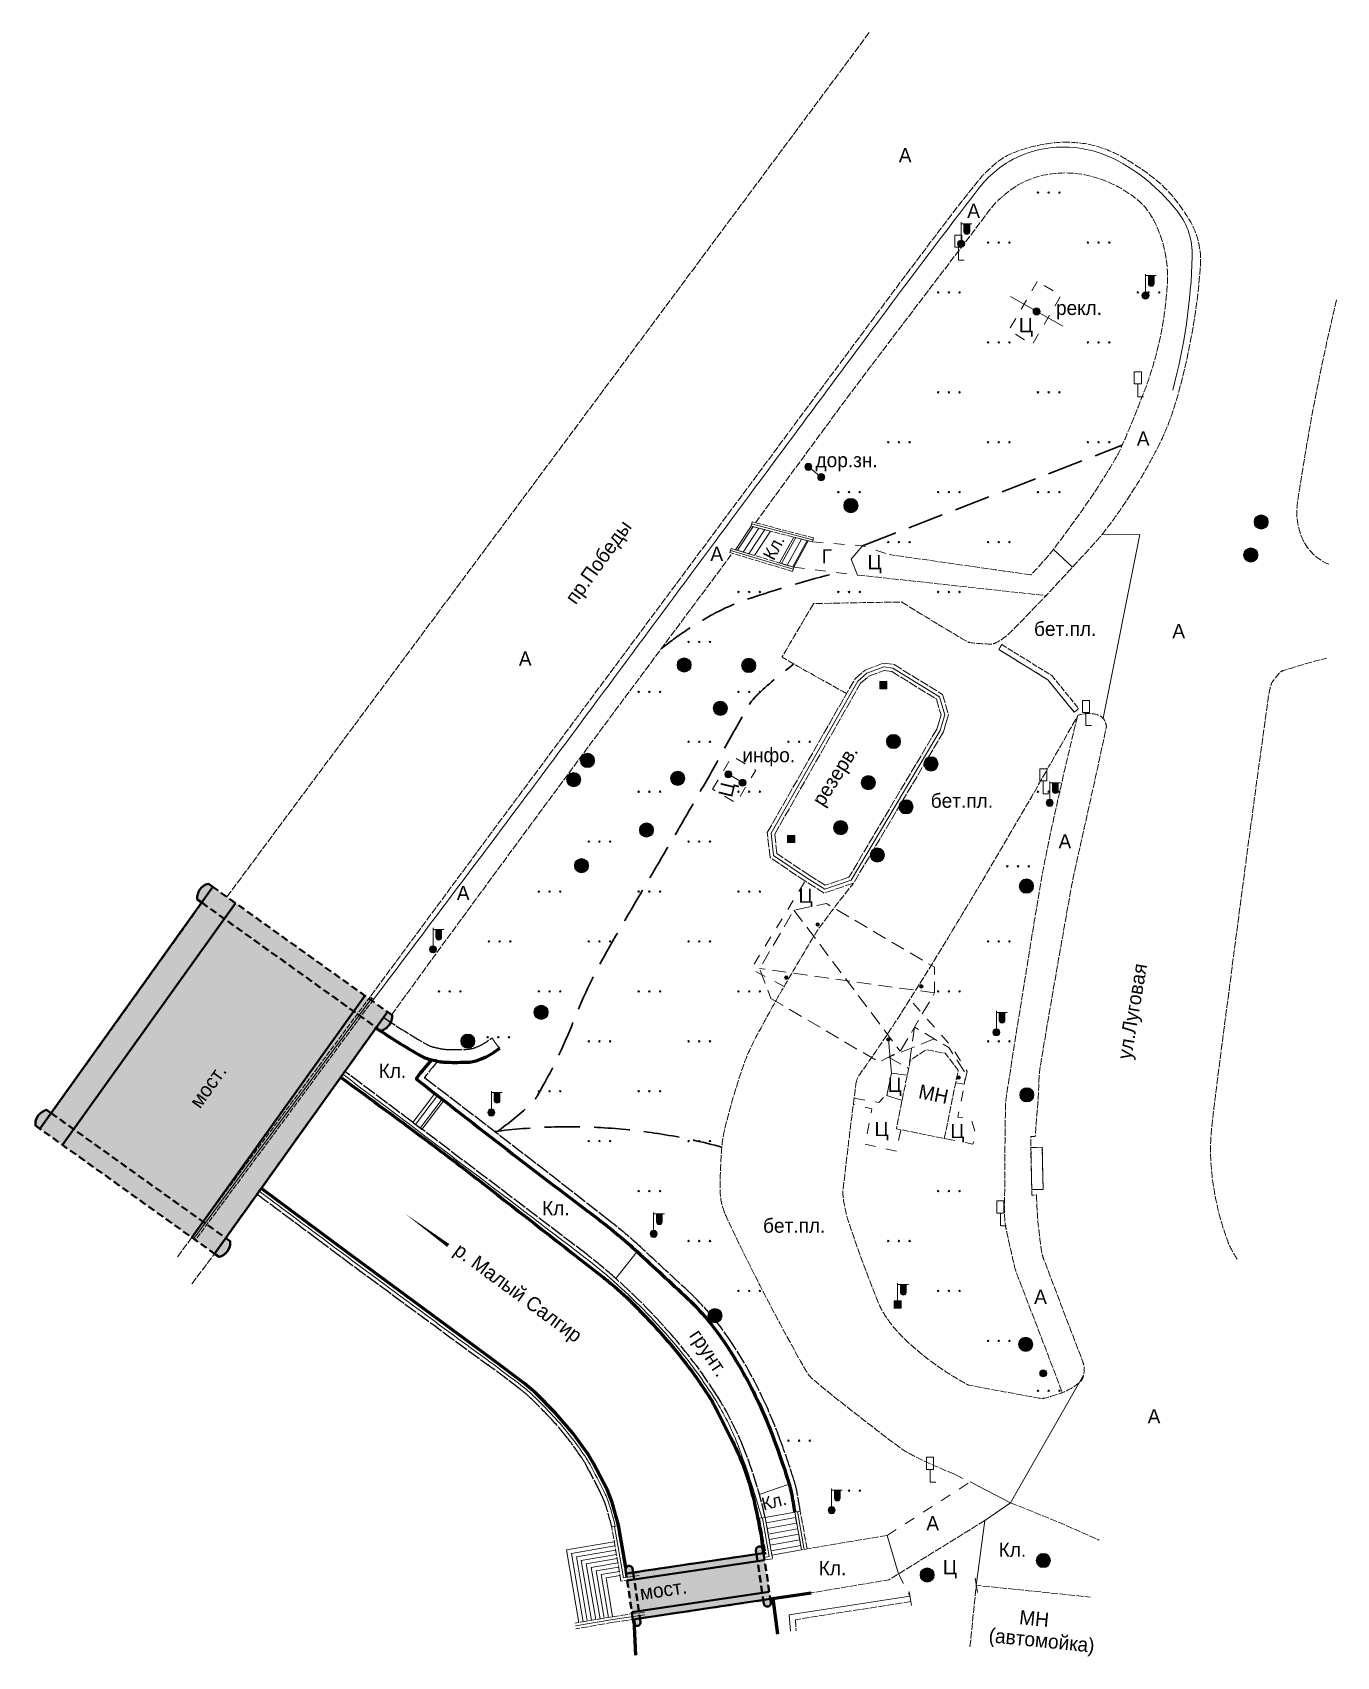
# Model space of a CAD drawing. Extents: x 5191657 to 5191749, y 4972799 to 4972913.
import ezdxf
from ezdxf.enums import TextEntityAlignment as Align

# ---------------------------------------------------------------- set-up
doc = ezdxf.new("R2010")
doc.units = 0
for name, pattern in [('500_128_1', [1, 1, 0]), ('500_14', [1, 1, 0]), ('500_189_3_1', [1, 1, 0]), ('500_189_3_2', [3, 1.5, -1.5]), ('500_195_2', [7, 5, -2]), ('500_24', [3, 1.5, -1.5]), ('500_278_5_1_1', [1, 1, 0]), ('500_280_2_1_1_1', [1, 1, 0]), ('500_314_1', [3, 2, -1]), ('500_472_1', [1, 1, 0]), ('500_49_1', [3, 2, -1])]:
    doc.linetypes.add(name, pattern=pattern)
for name, color, linetype in [('Возд_Линии', 7, 'Continuous'), ('Гидрол_Текст', 7, 'Continuous'), ('Дороги', 7, 'Continuous'), ('Здания_сооружения', 7, 'Continuous'), ('Канализация', 54, 'Continuous'), ('Колодцы', 7, 'Continuous'), ('Ограждение', 7, 'Continuous'), ('Ограждения', 7, 'Continuous'), ('Растительность', 7, 'Continuous'), ('Указатели', 7, 'Continuous')]:
    doc.layers.add(name, color=color, linetype=linetype)
doc.styles.add('BM431', font='Bm431.ttf', dxfattribs={"height": 1})
doc.styles.add('D431', font='D431.ttf')
doc.styles.add('D432', font='D432.ttf')
doc.styles.add('P131', font='P131.ttf')
doc.linetypes.add('500_128', pattern='A,0,[1,Topography.shx,S=1,R=90,X=0,Y=0],-0.5', length=0.5)
doc.linetypes.add('500_187', pattern='A,0,[3,Topography.shx,S=0.5,R=0,X=0,Y=0],-0.5', length=0.5)
doc.linetypes.add('500_278_5_1', pattern='A,0,[1,Topography.shx,S=0.8,R=90,X=0,Y=-0.4],-0.5,[1,Topography.shx,S=0.8,R=90,X=0,Y=-0.4],-7.5', length=8)
doc.linetypes.add('500_280_1', pattern='A,2,[6,Topography.shx,S=0.8,R=0,X=0,Y=0],2', length=4)
doc.linetypes.add('500_472', pattern='A,8,[1,Topography.shx,S=0.8,R=90,X=0,Y=0],0', length=8)
doc.linetypes.add('500_474_2_4', pattern='A,4,-0.5,[38,Topography.shx,S=1,R=0,X=0,Y=0],-0.5', length=5)
pattern_1 = [(0, (0, 0), (0, 0.8), [])]

msp = doc.modelspace()

# ---------------------------------------------------------------- texts
at = {"layer": 'Гидрол_Текст', "lineweight": 20, "style": 'D432'}
msp.add_text('р. Малый Салгир', height=1, rotation=323.7091, dxfattribs=at).set_placement((5191686.71, 4972827.14))
at = {"layer": 'Дороги', "color": 7, "lineweight": 20, "style": 'BM431'}
for s, p in [('А', (5191717.99, 4972903.62)), ('А', (5191722.79, 4972899.73)), ('Ц', (5191726.41, 4972891.7, 255.8)), ('А', (5191734.68, 4972883.76)), ('А', (5191704.78, 4972875.68)), ('Г', (5191712.59, 4972875.5)), ('Ц', (5191715.8, 4972875.1)), ('бет.пл.', (5191727.47, 4972870.42)), ('А', (5191737.17, 4972870.26)), ('А', (5191691.35, 4972868.33)), ('бет.пл.', (5191720.23, 4972858.37)), ('А', (5191729.19, 4972855.52)), ('А', (5191687, 4972851.9)), ('Ц', (5191710.96, 4972851.71, 254.78)), ('Кл.', (5191681.52, 4972839.43)), ('Ц', (5191717.21, 4972838.45, 254.86)), ('Ц', (5191716.29, 4972835.35, 254.73)), ('Ц', (5191721.6, 4972835.21, 509.59)), ('Кл.', (5191692.98, 4972829.8)), ('бет.пл.', (5191708.47, 4972828.58, 254.6)), ('А', (5191727.48, 4972823.59)), ('А', (5191735.44, 4972815.21)), ('А', (5191719.92, 4972807.71, 509.18)), ('Кл.', (5191724.99, 4972805.86, 254.73)), ('Кл.', (5191712.38, 4972804.57, 254.73)), ('Ц', (5191721.08, 4972804.64, 254.73))]:
    msp.add_text(s, height=1, dxfattribs=at).set_placement(p)
at = {"layer": 'Дороги', "color": 7, "lineweight": 20}
for s, height, rotation, style, p in [('пр.Победы', 1, 54.1064, 'P131', (5191695.33, 4972872.56)), ('Кл.', 0.9, 62.7256, 'BM431', (5191709.23, 4972875.65, -254.73)), ('резерв.', 1, 57.8023, 'BM431', (5191712.69, 4972858.4)), ('Ц', 1, 76.3567, 'BM431', (5191706.29, 4972859.05, 255.8)), ('ул.Луговая', 1, 80.4213, 'P131', (5191734.28, 4972840.68, 254.72)), ('грунт.', 1, 303.8161, 'BM431', (5191703.27, 4972821.38)), ('Кл.', 0.9, 14.6106, 'BM431', (5191708.51, 4972809.1, 253.05))]:
    msp.add_text(s, height=height, rotation=rotation, dxfattribs=dict(at, style=style)).set_placement(p)
at = {"layer": 'Здания_сооружения', "lineweight": 20, "style": 'P131'}
for s, rotation, p in [('МН', 348.4831, (5191719.31, 4972838.02, 255.11)), ('МН', 354.2692, (5191726.4, 4972801.14, 254.82)), ('(автомойка)', 354.2692, (5191724.26, 4972799.88, 254.82))]:
    msp.add_text(s, height=1, rotation=rotation, dxfattribs=at).set_placement(p)

# ---------------------------------------------------------------- blocks, each defined once
blk = doc.blocks.new('500_206_3_1')
at = {"color": 0, "linetype": 'Continuous', "lineweight": -2}
blk.add_lwpolyline([(0.8, 0), (0, 0), (0, 1.8), (0.5, 1.8), (0.5, 3.5), (-0.5, 3.5), (-0.5, 1.8), (0, 1.8)], dxfattribs=at)
at = {"color": 0, "linetype": 'Continuous', "lineweight": -2, "style": 'BM431'}
blk.add_attdef('Пояснительная_надпись', (2, 0), '', height=2, dxfattribs=at)
blk = doc.blocks.new('*U172')
at = {"linetype": 'Continuous', "lineweight": -2}
h = blk.add_hatch(color=0, dxfattribs=at)
h.dxf.hatch_style = 1
edge = h.paths.add_edge_path()
edge.add_arc((0, 0), 0.5, 0, 360)
h = blk.add_hatch(color=0, dxfattribs=at)
h.dxf.hatch_style = 1
edge = h.paths.add_edge_path()
edge.add_arc((2.31, 0), 0.5, 0, 360)
at = {"color": 0, "linetype": 'Continuous', "lineweight": -2}
blk.add_lwpolyline([(0, 0), (2.31, 0)], dxfattribs=at)
for centre in [(0, 0), (2.31, 0)]:
    blk.add_circle(centre, 0.5, dxfattribs=at)
at = {"color": 0, "linetype": 'Continuous', "lineweight": -2, "style": 'BM431'}
blk.add_attdef('Пояснительная_надпись', (0, -2.5), '', height=2, dxfattribs=at)
blk = doc.blocks.new('500_117_1')
at = {"true_color": 0xffffff}
h = blk.add_hatch(color=7, dxfattribs=at)
h.dxf.hatch_style = 1
edge = h.paths.add_edge_path()
edge.add_arc((0, 0), 1, 0, 360)
at = {"color": 0, "linetype": 'Continuous', "lineweight": -2}
blk.add_lwpolyline([(-0.71, 0.71), (0.71, -0.71)], dxfattribs=at)
blk.add_circle((0, 0), 1, dxfattribs=at)
for tag, p, style in [('Пояснительная_надпись', (1, -1), 'BM431'), ('Порядковый_номер', (0, -3.5), 'D431')]:
    blk.add_attdef(tag, p, '', height=2, dxfattribs=dict(at, style=style))
at = {"color": 7, "linetype": 'Continuous', "lineweight": -2, "style": 'D431'}
for tag, p in [('Отметка_кольца_люка', (0, -6)), ('Отметка_земли', (0, -8.5))]:
    blk.add_attdef(tag, p, '', height=2, dxfattribs=at)
at = {"linetype": 'Continuous', "lineweight": -2, "style": 'D431'}
for tag, p in [('Отметка_верха_прокладки', (0, -11)), ('Отметка_низа_прокладки', (0, -13.5)), ('Отметка_дна', (0, -16))]:
    blk.add_attdef(tag, p, '', height=2, dxfattribs=at)
blk = doc.blocks.new('*U177')
at = {"linetype": 'Continuous', "lineweight": -2}
h = blk.add_hatch(color=0, dxfattribs=at)
h.dxf.hatch_style = 1
edge = h.paths.add_edge_path()
edge.add_arc((0, 0), 0.5, 0, 360)
at = {"color": 0, "linetype": 'Continuous', "lineweight": -2}
blk.add_circle((0, 0), 0.5, dxfattribs=at)
blk = doc.blocks.new('500_473')
at = {"color": 0, "linetype": 'Continuous', "lineweight": -2}
blk.add_lwpolyline([(0, 1), (0, -1)], dxfattribs=at)
blk = doc.blocks.new('*U183')
at = {"linetype": 'Continuous', "lineweight": -2, "true_color": 0xffffff}
h = blk.add_hatch(color=7, dxfattribs=at)
h.dxf.hatch_style = 1
edge = h.paths.add_edge_path()
edge.add_line((0, 3.75), (0, -3.75))
edge.add_arc((0.5, -3.75), 0.5, 180, 360)
edge.add_line((1, -3.75), (1, -3.25))
edge.add_line((1, -3.25), (18.48, -3.25))
edge.add_line((18.48, -3.25), (18.48, -3.75))
edge.add_arc((18.98, -3.75), 0.5, 180, 360)
edge.add_line((19.48, -3.75), (19.48, 3.75))
edge.add_arc((18.98, 3.75), 0.5, 0, 180)
edge.add_line((18.48, 3.75), (18.48, 3.25))
edge.add_line((18.48, 3.25), (1, 3.25))
edge.add_line((1, 3.25), (1, 3.75))
edge.add_arc((0.5, 3.75), 0.5, 0, 180)
at = {"color": 0, "linetype": 'Continuous', "lineweight": -2}
for points in [[(0, 3.25), (0, 3.75, -1), (1, 3.75), (1, 3.25)], [(19.48, 3.25), (19.48, 3.75, 1), (18.48, 3.75), (18.48, 3.25)], [(0, -3.25), (0, -3.75, 1), (1, -3.75), (1, -3.25)], [(19.48, -3.25), (19.48, -3.75, -1), (18.48, -3.75), (18.48, -3.25)]]:
    blk.add_lwpolyline(points, format="xyb", dxfattribs=at)
at = {"color": 0, "linetype": '500_314_1', "lineweight": -2, "ltscale": 0.5}
blk.add_lwpolyline([(0, 3.75), (0, -3.75, 1), (1, -3.75), (1, -3.25), (18.48, -3.25), (18.48, -3.75, 1), (19.48, -3.75), (19.48, 3.75, 1), (18.48, 3.75), (18.48, 3.25), (1, 3.25), (1, 3.75, 1), (0, 3.75)], format="xyb", dxfattribs=at)
at = {"color": 0, "linetype": 'Continuous', "lineweight": -2}
for points in [[(0, 3.25), (19.48, 3.25)], [(0, 2.25), (19.48, 2.25)], [(0, -2.25), (19.48, -2.25)], [(0, -3.25), (19.48, -3.25)]]:
    blk.add_lwpolyline(points, dxfattribs=at)
at = {"color": 0, "linetype": '500_314_1', "lineweight": -2, "ltscale": 0.5}
for points in [[(1, 3.25), (1, -3.25)], [(18.48, 3.25), (18.48, -3.25)]]:
    blk.add_lwpolyline(points, dxfattribs=at)
at = {"color": 0, "linetype": 'Continuous', "lineweight": 20, "style": 'BM431'}
blk.add_attdef('Материал_постройки', (1.5, -0.75), '', height=2, dxfattribs=at)
blk = doc.blocks.new('*U184')
at = {"linetype": 'Continuous', "lineweight": -2, "true_color": 0xffffff}
h = blk.add_hatch(color=7, dxfattribs=at)
h.dxf.hatch_style = 1
edge = h.paths.add_edge_path()
edge.add_line((0, 15.83), (0, -15.83))
edge.add_arc((1.35, -14.25), 2.08, 229.4085, 310.5915)
edge.add_line((2.7, -15.83), (2.7, -15.05))
edge.add_line((2.7, -15.05), (38.99, -15.05))
edge.add_line((38.99, -15.05), (38.99, -15.83))
edge.add_arc((40.34, -14.25), 2.08, 229.4085, 310.5915)
edge.add_line((41.69, -15.83), (41.69, 15.83))
edge.add_arc((40.34, 14.25), 2.08, 49.4085, 130.5915)
edge.add_line((38.99, 15.83), (38.99, 15.05))
edge.add_line((38.99, 15.05), (2.7, 15.05))
edge.add_line((2.7, 15.05), (2.7, 15.83))
edge.add_arc((1.35, 14.25), 2.08, 49.4085, 130.5915)
at = {"color": 0, "linetype": 'Continuous', "lineweight": -2}
for points in [[(0, 15.05), (0, 15.83, -0.369827), (2.7, 15.83), (2.7, 15.05)], [(41.69, 15.05), (41.69, 15.83, 0.369827), (38.99, 15.83), (38.99, 15.05)], [(0, -15.05), (0, -15.83, 0.369827), (2.7, -15.83), (2.7, -15.05)], [(41.69, -15.05), (41.69, -15.83, -0.369827), (38.99, -15.83), (38.99, -15.05)]]:
    blk.add_lwpolyline(points, format="xyb", dxfattribs=at)
at = {"color": 0, "linetype": '500_314_1', "lineweight": -2, "ltscale": 0.5}
blk.add_lwpolyline([(0, 15.83), (0, -15.83, 0.369827), (2.7, -15.83), (2.7, -15.05), (38.99, -15.05), (38.99, -15.83, 0.369827), (41.69, -15.83), (41.69, 15.83, 0.369827), (38.99, 15.83), (38.99, 15.05), (2.7, 15.05), (2.7, 15.83, 0.369827), (0, 15.83)], format="xyb", dxfattribs=at)
at = {"color": 0, "linetype": 'Continuous', "lineweight": -2}
for points in [[(0, 15.05), (41.69, 15.05)], [(0, 11.16), (41.69, 11.16)], [(0, -11.16), (41.69, -11.16)], [(0, -15.05), (41.69, -15.05)]]:
    blk.add_lwpolyline(points, dxfattribs=at)
at = {"color": 0, "linetype": '500_314_1', "lineweight": -2, "ltscale": 0.5}
for points in [[(2.7, 15.05), (2.7, -15.05)], [(38.99, 15.05), (38.99, -15.05)]]:
    blk.add_lwpolyline(points, dxfattribs=at)
at = {"color": 0, "linetype": 'Continuous', "lineweight": 20, "style": 'BM431'}
blk.add_attdef('Материал_постройки', (1.5, -0.75), '', height=2, dxfattribs=at)
blk = doc.blocks.new('*U186')
at = {"linetype": 'Continuous', "lineweight": -2}
h = blk.add_hatch(dxfattribs=at)
h.set_pattern_fill('500_203', color=0, scale=0.8, pattern_type=2)
h.set_pattern_definition(pattern_1)
h.paths.add_polyline_path([(0, 0), (4.21, 0), (4.21, 5.37), (0, 5.37)])
at = {"color": 0, "linetype": 'Continuous', "lineweight": -2}
blk.add_lwpolyline([(0, 0), (4.21, 0), (4.21, 5.37), (0, 5.37)], close=True, dxfattribs=at)
blk = doc.blocks.new('*U188')
at = {"linetype": 'Continuous', "lineweight": -2}
h = blk.add_hatch(dxfattribs=at)
h.set_pattern_fill('500_203', color=0, scale=0.8, pattern_type=2)
h.set_pattern_definition(pattern_1)
h.paths.add_polyline_path([(0, 0), (5.11, 0), (5.11, 1.6), (0, 1.6)])
at = {"color": 0, "linetype": 'Continuous', "lineweight": -2}
blk.add_lwpolyline([(0, 0), (5.11, 0), (5.11, 1.6), (0, 1.6)], close=True, dxfattribs=at)
blk = doc.blocks.new('*U190')
at = {"linetype": 'Continuous', "lineweight": -2}
h = blk.add_hatch(dxfattribs=at)
h.set_pattern_fill('500_203', color=0, scale=0.8, pattern_type=2)
h.set_pattern_definition(pattern_1)
h.paths.add_polyline_path([(0, 0), (3.96, 0.01), (3.17, 2.66), (-0.91, 2.66)])
at = {"color": 0, "linetype": 'Continuous', "lineweight": -2}
blk.add_lwpolyline([(0, 0), (3.96, 0.01), (3.17, 2.66), (-0.91, 2.66)], close=True, dxfattribs=at)
blk = doc.blocks.new('*U189')
at = {"linetype": 'Continuous', "lineweight": -2}
h = blk.add_hatch(dxfattribs=at)
h.set_pattern_fill('500_203', color=0, scale=0.8, pattern_type=2)
h.set_pattern_definition(pattern_1)
h.paths.add_polyline_path([(0, 0), (4.13, 0), (3.71, 2.04), (-0.51, 2.05)])
at = {"color": 0, "linetype": 'Continuous', "lineweight": -2}
blk.add_lwpolyline([(0, 0), (4.13, 0), (3.71, 2.04), (-0.51, 2.05)], close=True, dxfattribs=at)
blk = doc.blocks.new('*U192')
at = {"linetype": 'Continuous', "lineweight": -2, "true_color": 0xffffff}
h = blk.add_hatch(color=7, dxfattribs=at)
h.dxf.hatch_style = 1
edge = h.paths.add_edge_path(flags=16)
edge.add_arc((0, 0), 0.1, 0, 360)
h.paths.add_polyline_path([(-0.5, -0.5), (0.5, -0.5), (0.5, 0.5), (-0.5, 0.5)])
at = {"linetype": 'Continuous', "lineweight": -2}
h = blk.add_hatch(color=0, dxfattribs=at)
edge = h.paths.add_edge_path()
edge.add_arc((0, 0), 0.1, 0, 360)
at = {"color": 0, "linetype": 'Continuous', "lineweight": -2}
blk.add_lwpolyline([(-0.5, 4, 0, 0, 0), (-0.8, 2.3, 0, 0, 0), (0.2, 3, 0, 0, 0), (0.05, 1.1, 0.5, 0, 0), (0, 0.5, 0, 0, 0)], format="xyseb", dxfattribs=at)
blk.add_lwpolyline([(-0.5, -0.5), (0.5, -0.5), (0.5, 0.5), (-0.5, 0.5)], close=True, dxfattribs=at)
blk.add_circle((0, 0), 0.1, dxfattribs=at)
for tag, p, style in [('Номер', (1, -0.5), 'D431'), ('Тип', (1, -3), 'D431'), ('Высота', (1, -5.5), 'D431'), ('Пояснительная_надпись', (1, -8), 'BM431')]:
    blk.add_attdef(tag, p, '', height=2, dxfattribs=dict(at, style=style))
blk = doc.blocks.new('*U194')
at = {"linetype": 'Continuous', "lineweight": -2, "true_color": 0xffffff}
h = blk.add_hatch(color=7, dxfattribs=at)
h.dxf.hatch_style = 1
h.paths.add_polyline_path([(1.2, 2.8), (0.4, 2.8), (0.4, 1.7, 1), (1.2, 1.7)])
at = {"linetype": 'Continuous', "lineweight": -2}
h = blk.add_hatch(color=0, dxfattribs=at)
h.dxf.hatch_style = 1
edge = h.paths.add_edge_path()
edge.add_arc((0, 0), 0.5, 0, 360)
at = {"color": 0, "linetype": 'Continuous', "lineweight": -2, "flags": 128}
for points in [[(0, 0.5), (0, 3)], [(0, 2.8), (1.5, 2.8)]]:
    blk.add_lwpolyline(points, dxfattribs=at)
at = {"color": 0, "linetype": 'Continuous', "lineweight": -2}
blk.add_lwpolyline([(0.4, 2.8), (0.4, 1.7, 1), (1.2, 1.7), (1.2, 2.8)], format="xyb", dxfattribs=at)
blk.add_circle((0, 0), 0.5, dxfattribs=at)
for tag, p, style in [('Номер', (1, -0.5), 'D431'), ('Тип', (1, -3), 'D431'), ('Высота', (1, -5.5), 'D431'), ('Пояснительная_надпись', (1, -8), 'BM431')]:
    blk.add_attdef(tag, p, '', height=2, dxfattribs=dict(at, style=style))
blk = doc.blocks.new('*U199')
at = {"linetype": 'Continuous', "lineweight": -2, "true_color": 0xffffff}
h = blk.add_hatch(color=7, dxfattribs=at)
h.dxf.hatch_style = 1
h.paths.add_polyline_path([(1.2, 2.8), (0.4, 2.8), (0.4, 1.7, 1), (1.2, 1.7)])
h = blk.add_hatch(color=7, dxfattribs=at)
h.dxf.hatch_style = 1
h.paths.add_polyline_path([(-0.5, -0.5), (0.5, -0.5), (0.5, 0.5), (-0.5, 0.5)])
h.paths.add_polyline_path([(0.1, 0, -1), (-0.1, 0, -1)], flags=16)
at = {"linetype": 'Continuous', "lineweight": -2}
h = blk.add_hatch(color=0, dxfattribs=at)
edge = h.paths.add_edge_path()
edge.add_arc((0, 0), 0.1, 0, 360)
at = {"color": 0, "linetype": 'Continuous', "lineweight": -2, "flags": 128}
for points in [[(0, 0.5), (0, 3)], [(0, 2.8), (1.5, 2.8)]]:
    blk.add_lwpolyline(points, dxfattribs=at)
at = {"color": 0, "linetype": 'Continuous', "lineweight": -2}
blk.add_lwpolyline([(0.4, 2.8), (0.4, 1.7, 1), (1.2, 1.7), (1.2, 2.8)], format="xyb", dxfattribs=at)
blk.add_lwpolyline([(-0.5, -0.5), (0.5, -0.5), (0.5, 0.5), (-0.5, 0.5)], close=True, dxfattribs=at)
blk.add_circle((0, 0), 0.1, dxfattribs=at)
for tag, p, style in [('Номер', (1, -0.5), 'D431'), ('Тип', (1, -3), 'D431'), ('Высота', (1, -5.5), 'D431'), ('Пояснительная_надпись', (1, -8), 'BM431')]:
    blk.add_attdef(tag, p, '', height=2, dxfattribs=dict(at, style=style))
blk = doc.blocks.new('*U200')
at = {"linetype": 'Continuous', "lineweight": -2, "true_color": 0xffffff}
h = blk.add_hatch(color=7, dxfattribs=at)
h.dxf.hatch_style = 1
h.paths.add_polyline_path([(0.4, 1.7, 1), (1.2, 1.7), (1.2, 2.8), (0.4, 2.8)])
h = blk.add_hatch(color=7, dxfattribs=at)
h.dxf.hatch_style = 1
h.paths.add_polyline_path([(0.5, 0, 1), (-0.5, 0, 1)])
h.paths.add_polyline_path([(0.1, 0, -1), (-0.1, 0, -1)], flags=16)
at = {"linetype": 'Continuous', "lineweight": -2}
h = blk.add_hatch(color=0, dxfattribs=at)
edge = h.paths.add_edge_path()
edge.add_arc((0, 0), 0.1, 0, 360)
at = {"color": 0, "linetype": 'Continuous', "lineweight": -2, "flags": 128}
for points in [[(0, 0.5), (0, 3)], [(0, 2.8), (1.5, 2.8)]]:
    blk.add_lwpolyline(points, dxfattribs=at)
at = {"color": 0, "linetype": 'Continuous', "lineweight": -2}
blk.add_lwpolyline([(0.4, 2.8), (0.4, 1.7, 1), (1.2, 1.7), (1.2, 2.8)], format="xyb", dxfattribs=at)
for radius in [0.5, 0.1]:
    blk.add_circle((0, 0), radius, dxfattribs=at)
for tag, p, style in [('Номер', (1, -0.5), 'D431'), ('Тип', (1, -3), 'D431'), ('Высота', (1, -5.5), 'D431'), ('Пояснительная_надпись', (1, -8), 'BM431')]:
    blk.add_attdef(tag, p, '', height=2, dxfattribs=dict(at, style=style))
blk = doc.blocks.new('500_108_1')
at = {"linetype": 'Continuous', "lineweight": -2, "true_color": 0xffffff}
h = blk.add_hatch(color=7, dxfattribs=at)
h.dxf.hatch_style = 1
edge = h.paths.add_edge_path()
edge.add_arc((0, 0), 0.5, 0, 360)
at = {"linetype": 'Continuous', "lineweight": -2}
h = blk.add_hatch(color=0, dxfattribs=at)
edge = h.paths.add_edge_path()
edge.add_arc((0, 0), 0.1, 0, 360)
at = {"color": 0, "linetype": 'Continuous', "lineweight": -2}
for radius in [0.5, 0.1]:
    blk.add_circle((0, 0), radius, dxfattribs=at)
for tag, p, style in [('Номер', (1, -0.5), 'D431'), ('Тип', (1, -3), 'D431'), ('Высота', (1, -5.5), 'D431'), ('Пояснительная_надпись', (1, -8), 'BM431')]:
    blk.add_attdef(tag, p, '', height=2, dxfattribs=dict(at, style=style))
blk = doc.blocks.new('500_406')
at = {"linetype": 'Continuous', "lineweight": -2}
h = blk.add_hatch(color=0, dxfattribs=at)
h.dxf.hatch_style = 1
h.paths.add_polyline_path([(-1.4, 0, 1), (-1.6, 0, 1)])
h = blk.add_hatch(color=0, dxfattribs=at)
h.dxf.hatch_style = 1
h.paths.add_polyline_path([(0.1, 0, 1), (-0.1, 0, 1)])
h = blk.add_hatch(color=0, dxfattribs=at)
h.dxf.hatch_style = 1
h.paths.add_polyline_path([(1.6, 0, 1), (1.4, 0, 1)])
at = {"color": 0, "linetype": 'Continuous', "lineweight": -2}
for centre in [(-1.5, 0), (0, 0), (1.5, 0)]:
    blk.add_circle(centre, 0.1, dxfattribs=at)
blk = doc.blocks.new('*U206')
at = {"color": 0, "linetype": 'Continuous', "lineweight": -2}
for points in [[(0, 0, 0.5, 0.3, 0), (3, 0, 0, 0, 0)], [(3.02, 0, 0.3, 0.1, 0), (6.02, 0, 1, 0, 0), (7.52, 0, 0, 0, 0)]]:
    blk.add_lwpolyline(points, format="xyseb", dxfattribs=at)
blk.add_lwpolyline([(0, -0.25), (0, 0.25)], dxfattribs=at)
at = {"color": 0, "linetype": 'Continuous', "lineweight": -2, "style": 'D431'}
blk.add_attdef('Скорость_течения', text='', height=1.75, rotation=180, dxfattribs=at).set_placement((3.01, 0), align=Align.MIDDLE)
blk = doc.blocks.new('*U207')
at = {"linetype": 'Continuous', "lineweight": -2}
h = blk.add_hatch(color=0, dxfattribs=at)
h.dxf.hatch_style = 1
edge = h.paths.add_edge_path()
edge.add_arc((0, 0), 0.5, 0, 360)
h = blk.add_hatch(color=0, dxfattribs=at)
h.dxf.hatch_style = 1
edge = h.paths.add_edge_path()
edge.add_arc((0, 0), 0.5, 0, 360)
at = {"color": 0, "linetype": 'Continuous', "lineweight": -2}
blk.add_lwpolyline([(0, 0), (0, 0)], dxfattribs=at)
blk.add_circle((0, 0), 0.5, dxfattribs=at)
blk.add_circle((0, 0), 0.5, dxfattribs=at)
at = {"color": 0, "linetype": 'Continuous', "lineweight": -2, "style": 'BM431'}
blk.add_attdef('Пояснительная_надпись', (0, -2.5), '', height=2, dxfattribs=at)

# ---------------------------------------------------------------- linework, layer by layer
at = {"layer": 'Дороги', "color": 7, "linetype": '500_189_3_1', "lineweight": 20, "ltscale": 0.5, "flags": 128}
for points in [[(5191670.88, 4972852.13), (5191715.92, 4972912.73)], [(5191668.42, 4972824.99), (5191670.01, 4972827.11)]]:
    msp.add_lwpolyline(points, dxfattribs=at)
for points in [[(5191714.32, 4972866.38, -0.003122), (5191709.82, 4972868.92, -0.417578), (5191709.81, 4972868.96, -0.002768), (5191712.01, 4972872.67, -0.258152), (5191712.05, 4972872.69, -0.000697), (5191718.16, 4972872.8, -0.142833), (5191718.19, 4972872.79, 0.004443), (5191722.73, 4972870.05, 0.096249), (5191722.97, 4972869.96, 0.035461), (5191724.43, 4972869.85, 0.132104), (5191724.82, 4972869.95, 0.026167), (5191725.42, 4972870.33, 0.040597), (5191725.77, 4972870.63, 0.001241), (5191726.42, 4972871.28, 0.003709), (5191726.64, 4972871.5, 0.000574), (5191727.71, 4972872.62, 0.001245), (5191728.21, 4972873.13, 0.002258), (5191729.02, 4972874, 0.001147), (5191730.62, 4972875.73, 0.003816), (5191731.76, 4972876.98, 0.009366), (5191732.21, 4972877.5, 0.007991), (5191732.28, 4972877.58, 0.001777), (5191732.59, 4972877.98, 0.014733), (5191733.6, 4972879.38, 0.010533), (5191734.92, 4972881.41, 0.010678), (5191735.25, 4972881.98, 0.004458), (5191736.02, 4972883.38, 0.026388), (5191736.78, 4972885.01, 0.025444), (5191737.4, 4972886.77, 0.052956), (5191739.14, 4972896.32, 0.155152), (5191738.35, 4972899.61, 0.046397), (5191737.01, 4972901.44, 0.053273), (5191735.55, 4972902.76, 0.023177), (5191733.93, 4972903.84, 0.033994), (5191732.74, 4972904.44, 0.070472), (5191730.76, 4972904.97, 0.064422), (5191728.52, 4972904.95, 0.059397), (5191726.07, 4972904.31, 0.090111), (5191724.64, 4972903.43, 0.007827), (5191723.98, 4972902.81, 0.028101), (5191723.81, 4972902.63, 0.010431), (5191721.95, 4972900.3, 0.003221), (5191716.14, 4972892.59, 0.000002), (5191710.68, 4972885.24, 0.000024), (5191710.26, 4972884.67, 0.000004), (5191696.27, 4972865.84, 0.000053), (5191695.23, 4972864.44), (5191690.97, 4972858.71, 0.00029), (5191686.82, 4972853.1, 0.000204), (5191680.92, 4972845.12)], [(5191707.94, 4972878.35, -0.002182), (5191713.76, 4972886.29, -0.003273), (5191717.7, 4972891.53, -0.000454), (5191724.48, 4972900.42, -0.011656), (5191724.75, 4972900.76, -0.037628), (5191724.84, 4972900.86, -0.005446), (5191725.52, 4972901.44, -0.138158), (5191728.51, 4972902.79, -0.123405), (5191732.14, 4972902.45, -0.07888), (5191734.55, 4972901.14, -0.108633), (5191735.84, 4972899.61, -0.135681), (5191736.82, 4972895.09, -0.079009), (5191735.15, 4972887.43, -0.007306), (5191733.66, 4972883.79, -0.03125), (5191733.25, 4972882.97, -0.017997), (5191731.48, 4972880.15, -0.013279), (5191728.83, 4972876.49, -0.016931), (5191728.46, 4972876.03, -0.005759), (5191727.29, 4972874.73, -0.246697), (5191727.23, 4972874.71, -0.001472), (5191717.31, 4972876.13)], [(5191748.14, 4972875.45, -0.178659), (5191746.4, 4972877.02, -0.155078), (5191745.93, 4972879.65, -0.007207), (5191746.16, 4972881.16, -0.002855), (5191746.79, 4972884.94, -0.008212), (5191747.6, 4972889.12, -0.007009), (5191748.68, 4972893.98)], [(5191682.42, 4972843.86, -0.000922), (5191689.37, 4972853.36, -0.000922), (5191696.36, 4972862.84, -0.000653), (5191701.34, 4972869.53, -0.000653), (5191706.32, 4972876.21)], [(5191741.71, 4972826.72, -0.012164), (5191741.22, 4972827.59, -0.034171), (5191741.08, 4972827.91, -0.055145), (5191739.99, 4972832.29, -0.062647), (5191739.96, 4972836.26, -0.002456), (5191740.22, 4972838.42, -0.000603), (5191741.36, 4972847.2, -0.002042), (5191743.88, 4972865.99, -0.035659), (5191744.11, 4972867.06, -0.089385), (5191744.17, 4972867.18, -0.016008), (5191744.64, 4972867.78, -0.140064), (5191744.95, 4972867.99, -0.016075), (5191748.01, 4972868.87)], [(5191730.52, 4972864.8, 0.006707), (5191728.64, 4972856.64, 0.012269), (5191727.78, 4972852.14, 0.002213), (5191725.54, 4972838.19, 0.035035), (5191725.47, 4972837.3, 0.004066), (5191725.41, 4972829.75, 0.042247), (5191725.48, 4972829.02, 0.012919), (5191725.56, 4972828.62, 0.002147), (5191726.1, 4972826.24, 0.035515), (5191726.33, 4972825.52, -0.003056), (5191729.45, 4972817.37)], [(5191721.86, 4972811.67, -0.019589), (5191719.05, 4972812.93, -0.045385), (5191717.92, 4972813.63, -0.01149), (5191712.07, 4972818.21, -0.091961), (5191711.47, 4972818.92, -0.019268), (5191705.91, 4972829.66, -0.11222), (5191705.46, 4972831.71, -0.018369), (5191705.58, 4972834.58, -0.039506), (5191705.8, 4972835.9, -0.022417), (5191707.02, 4972840.09, -0.040933), (5191707.97, 4972842.28, -0.003485), (5191709.14, 4972844.43, -0.00524), (5191709.95, 4972845.84, -0.00343), (5191712.02, 4972849.35, -0.018992), (5191712.42, 4972849.97, -0.00553), (5191712.51, 4972850.08, -0.000494), (5191713.43, 4972851.33, -0.006698), (5191713.95, 4972852, -0.004102), (5191714.82, 4972853.09)]]:
    msp.add_lwpolyline(points, format="xyb", dxfattribs=at)
at = {"layer": 'Дороги', "color": 7, "linetype": '500_24', "lineweight": 20, "ltscale": 0.5, "flags": 128}
for points, elevation in [([(5191727.7, 4972895.26), (5191725.7, 4972891.84), (5191727.36, 4972890.86), (5191729.37, 4972894.29)], 255.16), ([(5191704.93, 4972859.68), (5191706.31, 4972861.99), (5191707.96, 4972861.01), (5191706.58, 4972858.7)], 254.83)]:
    msp.add_lwpolyline(points, close=True, dxfattribs=dict(at, elevation=elevation))
at = {"layer": 'Дороги', "color": 7, "linetype": '500_195_2', "lineweight": 30, "ltscale": 0.5, "elevation": 254.79, "flags": 128}
msp.add_lwpolyline([(5191715.44, 4972876.74), (5191733.66, 4972883.79)], dxfattribs=at)
at = {"layer": 'Дороги', "color": 7, "linetype": '500_189_3_2', "lineweight": 20, "ltscale": 0.5, "flags": 128}
for points, elevation in [([(5191711.93, 4972877.01), (5191715.44, 4972876.74), (5191717.31, 4972876.13)], -254.73), ([(5191710.63, 4972875.23), (5191715.1, 4972874.69)], -254.73), ([(5191717.17, 4972807.36), (5191723, 4972811.11), (5191721.86, 4972811.67)], 254.72), ([(5191717.97, 4972804.66), (5191718.77, 4972803.11)], 254.68)]:
    msp.add_lwpolyline(points, dxfattribs=dict(at, elevation=elevation))
at = {"layer": 'Дороги', "color": 7, "linetype": '500_187', "lineweight": 20, "ltscale": 0.5, "flags": 128}
for points, elevation in [([(5191732.21, 4972877.5), (5191734.88, 4972877.52), (5191732.31, 4972864.66)], 254.53), ([(5191715.1, 4972874.69), (5191714.65, 4972875.81), (5191715.44, 4972876.74)], 254.79), ([(5191728.83, 4972876.49), (5191730.18, 4972875.24)], 254.74), ([(5191698.16, 4972825.36), (5191699.64, 4972827.26)], 253.05), ([(5191730.95, 4972818.59), (5191725.83, 4972809.65), (5191723, 4972811.11)], 254.5), ([(5191708.21, 4972810.23), (5191710.3, 4972810.96)], 253.05), ([(5191725.83, 4972809.65), (5191724.03, 4972808.41), (5191723.42, 4972803.86)], 254.5), ([(5191717.97, 4972804.66), (5191717.17, 4972807.36)], 254.68)]:
    msp.add_lwpolyline(points, dxfattribs=dict(at, elevation=elevation))
at = {"layer": 'Дороги', "color": 7, "linetype": '500_195_2', "lineweight": 30, "ltscale": 0.5, "flags": 128}
for points in [[(5191701.34, 4972869.53, -0.021124), (5191703.09, 4972870.81, -0.021124), (5191704.95, 4972871.93, -0.045123), (5191707.37, 4972872.99, -0.018043), (5191713.7, 4972874.86)], [(5191689.84, 4972835.67, 0.02371), (5191692.1, 4972837.52, 0.078643), (5191692.66, 4972838.21, 0.036997), (5191695.19, 4972843.43, -0.037259), (5191697.7, 4972848.62, -0.001981), (5191701.18, 4972854.56, 0.00244), (5191704, 4972859.39, 0.00509), (5191705.5, 4972862.05, -0.004109), (5191707.35, 4972865.36, -0.073911), (5191708.17, 4972866.39, -0.030005), (5191710.64, 4972868.46)], [(5191689.65, 4972835.67, -0.024586), (5191693.61, 4972835.99, -0.024586), (5191697.59, 4972835.92, -0.025075), (5191701.62, 4972835.45, -0.025075), (5191705.58, 4972834.58)]]:
    msp.add_lwpolyline(points, format="xyb", dxfattribs=at)
at = {"layer": 'Дороги', "color": 7, "linetype": '500_189_3_1', "lineweight": 20, "ltscale": 0.5, "flags": 128}
for points, elevation in [([(5191715.1, 4972874.69), (5191728.31, 4972873.25)], 254.79), ([(5191668.43, 4972828.26), (5191667.39, 4972826.87)], 257), ([(5191725.83, 4972809.65), (5191729.37, 4972808.21), (5191732.04, 4972807.03)], 254.54), ([(5191724.03, 4972808.41), (5191717.3, 4972804.25), (5191711.84, 4972803.33)], 254.61), ([(5191717.17, 4972807.36), (5191711.56, 4972806.42), (5191711.17, 4972806.35)], 254.72)]:
    msp.add_lwpolyline(points, dxfattribs=dict(at, elevation=elevation))
msp.add_lwpolyline([(5191714.98, 4972838.99, -0.12238), (5191715.24, 4972839.66, 0.013536), (5191718.77, 4972844.94, 0.006833), (5191724.04, 4972853.58, 0.005332), (5191730.52, 4972864.8, -0.195717), (5191730.6, 4972864.87, -0.040284), (5191731.1, 4972864.97, -0.119761), (5191732.01, 4972864.86, -0.200615), (5191732.42, 4972864.48, -0.045276), (5191732.54, 4972864.15, -0.114427), (5191732.54, 4972864.01, -0.003227), (5191730.5, 4972854.77, 0.011607), (5191729.98, 4972852.2, 0.002843), (5191727.94, 4972840.44, 0.030374), (5191727.82, 4972839.33, 0.002682), (5191727.81, 4972839.01, -0.001236), (5191727.78, 4972838.31, -0.014545), (5191727.7, 4972837.15, 0.009335), (5191727.56, 4972835.34, -0.394648), (5191727.56, 4972835.33, -0.005566), (5191727.24, 4972835.33), (5191727.31, 4972831.6), (5191727.32, 4972831.21, 0.051773), (5191727.61, 4972831.24, -0.447161), (5191727.65, 4972831.21, 0.036645), (5191728.04, 4972827.07, 0.024515), (5191728.17, 4972826.69, 0.001292), (5191730.89, 4972819.54, -0.077519), (5191730.98, 4972819.15, -0.05622), (5191730.95, 4972818.59, -0.181634), (5191730.64, 4972818.06, -0.078711), (5191729.45, 4972817.37, -0.034288), (5191728.24, 4972816.99, -0.10461), (5191727.82, 4972816.98, -0.001663), (5191722.9, 4972817.9, -0.077338), (5191722.8, 4972817.94, -0.009621), (5191721.86, 4972818.48, -0.013601), (5191721.21, 4972818.89, -0.022474), (5191719.52, 4972820.13, -0.027225), (5191718.23, 4972821.3, -0.041541), (5191717.16, 4972822.57, -0.056957), (5191716.58, 4972823.64, -0.017043), (5191714.46, 4972829.37, -0.056419), (5191714.08, 4972831.18, -0.052134), (5191714.09, 4972831.68, -0.003541)], format="xyb", close=True, dxfattribs=at)
at = {"layer": 'Дороги', "color": 7, "linetype": '500_24', "lineweight": 20, "ltscale": 0.5, "flags": 128}
for points, elevation in [([(5191709.95, 4972845.84), (5191707.64, 4972847.08), (5191711.43, 4972853.23)], 254.6), ([(5191721.18, 4972835.19), (5191723.19, 4972834.79), (5191723.41, 4972835.4), (5191723.06, 4972836.57), (5191722.13, 4972836.68), (5191722.78, 4972839.89), (5191721.64, 4972841.68), (5191718.77, 4972844.94)], 254.86), ([(5191718.14, 4972835.78), (5191717.8, 4972834.3), (5191715.62, 4972834.79), (5191716.1, 4972837.27), (5191714.8, 4972837.58)], 254.72), ([(5191714.86, 4972838.02), (5191716.59, 4972837.7), (5191716.98, 4972838.15), (5191717.15, 4972838.19)], 254.72)]:
    msp.add_lwpolyline(points, dxfattribs=dict(at, elevation=elevation))
at = {"layer": 'Здания_сооружения', "color": 7, "lineweight": 20}
for points, elevation in [([(5191725.83, 4972894.21), (5191729.49, 4972892.13)], 255.25), ([(5191717.48, 4972839.77), (5191718.58, 4972839.62)], 254.86), ([(5191695.56, 4972801.26), (5191694.69, 4972806.34), (5191698.04, 4972806.91)], 254.71), ([(5191695.85, 4972801.31), (5191695.03, 4972806.09), (5191698.09, 4972806.62)], 254.71), ([(5191696.15, 4972801.36), (5191695.38, 4972805.85), (5191698.14, 4972806.32)], 254.71), ([(5191696.44, 4972801.41), (5191695.73, 4972805.6), (5191698.19, 4972806.03)], 254.71), ([(5191696.74, 4972801.46), (5191696.07, 4972805.36), (5191698.24, 4972805.73)], 254.71), ([(5191697.04, 4972801.51), (5191696.42, 4972805.11), (5191698.29, 4972805.43)], 254.71), ([(5191697.33, 4972801.56), (5191696.77, 4972804.87), (5191698.34, 4972805.14)], 254.71), ([(5191697.63, 4972801.61), (5191697.11, 4972804.62), (5191698.4, 4972804.84)], 254.71), ([(5191697.92, 4972801.66), (5191697.46, 4972804.38), (5191698.45, 4972804.55)], 254.71)]:
    msp.add_lwpolyline(points, dxfattribs=dict(at, elevation=elevation))
at = {"layer": 'Здания_сооружения', "color": 7, "linetype": '500_49_1', "lineweight": 20, "ltscale": 0.5, "elevation": 259.98, "flags": 128}
msp.add_lwpolyline([(5191709.02, 4972845.01), (5191716.6, 4972840.55), (5191718.09, 4972841.3), (5191720.5, 4972845.39), (5191720.5, 4972847.19), (5191712.93, 4972851.65), (5191710.64, 4972851.2), (5191708.23, 4972847.11)], close=True, dxfattribs=at)
at = {"layer": 'Здания_сооружения', "color": 7, "linetype": '500_49_1', "lineweight": 20, "ltscale": 0.5, "flags": 128}
for points, elevation in [([(5191710.64, 4972851.2), (5191718.09, 4972841.3)], 259.98), ([(5191720.5, 4972845.39), (5191708.23, 4972847.11)], 259.98), ([(5191719.09, 4972842.99), (5191718.68, 4972840.1)], 259.98), ([(5191721.98, 4972839.09), (5191722.57, 4972838.99), (5191722.69, 4972839.69), (5191721.51, 4972841.56), (5191719.09, 4972842.99)], 254.86), ([(5191720.48, 4972842.17), (5191717.26, 4972840.89)], 259.98), ([(5191717.26, 4972840.89), (5191718.68, 4972840.1)], 258.76)]:
    msp.add_lwpolyline(points, dxfattribs=dict(at, elevation=elevation))
at = {"layer": 'Здания_сооружения', "color": 7, "linetype": '500_280_1', "lineweight": 60, "ltscale": 0.5, "flags": 128}
for points in [[(5191681.33, 4972842.94, 0.017998), (5191684.43, 4972841.01, 0.076862), (5191685.23, 4972840.7, 0.002046), (5191685.74, 4972840.59, 0.009644), (5191685.85, 4972840.57, 0.038571), (5191686.34, 4972840.53, 0.013471), (5191687.76, 4972840.54, 0.092435), (5191688.71, 4972840.76, 0.059519), (5191690.01, 4972841.52)], [(5191685.23, 4972840.7, 0.021739), (5191684.19, 4972839.43, 0.40738), (5191684.2, 4972839.33, 0.005356), (5191696.95, 4972829.5, -0.024672), (5191699.64, 4972827.26, -0.00132), (5191703.15, 4972824, -0.011572), (5191703.55, 4972823.62, -0.048883), (5191705.97, 4972820.59, -0.038816), (5191708.32, 4972816.32, -0.017071), (5191709.35, 4972813.79, -0.015639), (5191710.3, 4972810.96, -0.024865), (5191710.45, 4972810.38, -0.010527), (5191710.69, 4972808.99)], [(5191678.85, 4972839.49, -0.002902), (5191685.15, 4972834.84, -0.004998), (5191688.77, 4972832.08, -0.000601), (5191697.2, 4972825.5, -0.00794), (5191697.83, 4972824.99, -0.024509), (5191699.54, 4972823.42, -0.01672), (5191701.84, 4972820.92, -0.018143), (5191703.47, 4972818.87, -0.020085), (5191704.81, 4972816.91, -0.020264), (5191705.04, 4972816.5, -0.003229), (5191706.35, 4972813.91, -0.049065), (5191707.62, 4972810.61, -0.037043), (5191708.51, 4972806.02, -0.027956)]]:
    msp.add_lwpolyline(points, format="xyb", dxfattribs=at)
at = {"layer": 'Здания_сооружения', "color": 7, "linetype": '500_280_2_1_1_1'}
for points in [[(5191681.84, 4972843.69, 0.017998), (5191684.88, 4972841.79, 0.076862), (5191685.42, 4972841.58, 0.002046), (5191685.93, 4972841.47, 0.009644), (5191686, 4972841.46, 0.038571), (5191686.36, 4972841.43, 0.013471), (5191687.73, 4972841.44, 0.092435), (5191688.36, 4972841.59, 0.059519), (5191689.47, 4972842.24, 0.059519), (5191690.01, 4972841.52, 0.059519)], [(5191711.08, 4972809.06, 0.010578), (5191710.84, 4972810.48, 0.024938), (5191710.69, 4972811.07, 0.015598), (5191709.72, 4972813.94, 0.017113), (5191708.68, 4972816.5, 0.038773), (5191706.31, 4972820.82, 0.048868), (5191703.85, 4972823.87, 0.011587), (5191703.45, 4972824.27, 0.00136), (5191699.9, 4972827.56, 0.020229), (5191697.74, 4972829.39, 0.00349), (5191684.76, 4972839.41, -0.413681), (5191684.75, 4972839.49, -0.019529), (5191685.67, 4972840.61)], [(5191679.15, 4972839.89, -0.002321), (5191696.16, 4972827.02, -0.019049), (5191698.16, 4972825.36, -0.03258), (5191702.21, 4972821.24, -0.037167), (5191705.23, 4972817.17, -0.046437), (5191707.13, 4972813.45, -0.038395), (5191708.63, 4972808.62)], [(5191697.86, 4972807.96, 0.021417), (5191697.43, 4972809.51, 0.037944), (5191697.08, 4972810.34, 0.007246), (5191696.12, 4972812.2, 0.022191), (5191695.76, 4972812.79, 0.021255), (5191694.74, 4972814.21, 0.02092), (5191693.58, 4972815.56, 0.013101), (5191692.17, 4972816.99, 0.027754), (5191691.45, 4972817.61, 0.005652), (5191689.18, 4972819.31, -0.00126), (5191678.93, 4972826.86, -0.000847), (5191677.21, 4972828.15, -0.000347), (5191673, 4972831.29)]]:
    msp.add_lwpolyline(points, format="xyb", dxfattribs=at)
at = {"layer": 'Здания_сооружения', "color": 7, "linetype": '500_14', "lineweight": 20, "ltscale": 0.5, "elevation": 254.86, "flags": 128}
msp.add_lwpolyline([(5191721.18, 4972835.19), (5191722.16, 4972839.97), (5191721.24, 4972841.16), (5191719.9, 4972841.41), (5191718.79, 4972840.66), (5191717.82, 4972835.87)], close=True, dxfattribs=at)
at = {"layer": 'Здания_сооружения', "color": 7, "linetype": '500_280_1', "lineweight": 60, "ltscale": 0.5, "flags": 128}
msp.add_lwpolyline([(5191698.86, 4972805.1), (5191698.34, 4972808.07), (5191697.9, 4972809.66), (5191697.53, 4972810.57), (5191696.56, 4972812.44), (5191696.18, 4972813.07), (5191695.13, 4972814.52), (5191693.94, 4972815.9), (5191692.51, 4972817.35), (5191691.75, 4972818.01), (5191689.47, 4972819.72), (5191679.23, 4972827.27), (5191677.51, 4972828.55), (5191673.3, 4972831.69)], dxfattribs=at)
for points, elevation in [([(5191708.98, 4972802.91), (5191711.84, 4972803.33)], 254.52), ([(5191709.15, 4972802.93), (5191709.49, 4972800.44)], 254.52), ([(5191699.54, 4972798.96), (5191699.43, 4972801.49)], 255.61)]:
    msp.add_lwpolyline(points, dxfattribs=dict(at, elevation=elevation))
at = {"layer": 'Здания_сооружения', "color": 7, "linetype": '500_14', "lineweight": 20, "ltscale": 0.5, "elevation": 254.82, "flags": 128}
msp.add_lwpolyline([(5191722.98, 4972799.54), (5191723.42, 4972803.86), (5191731.4, 4972803.04)], dxfattribs=at)
at = {"layer": 'Канализация', "color": 7, "linetype": '500_128', "lineweight": 20, "ltscale": 0.4}
for p, q in [((5191725, 4972869.47), (5191725.1, 4972869.64)), ((5191725, 4972869.47), (5191728.45, 4972867.34)), ((5191728.45, 4972867.34), (5191730.29, 4972865.08)), ((5191730.29, 4972865.08), (5191730.44, 4972865.2))]:
    msp.add_line(p, q, dxfattribs=at)
at = {"layer": 'Канализация', "color": 7, "linetype": '500_128_1', "lineweight": 20, "ltscale": 0.4}
for p, q in [((5191725, 4972869.47), (5191728.45, 4972867.34)), ((5191725.21, 4972869.81), (5191725.1, 4972869.64)), ((5191725.21, 4972869.81), (5191728.71, 4972867.65)), ((5191728.45, 4972867.34), (5191730.29, 4972865.08)), ((5191728.71, 4972867.65), (5191730.6, 4972865.33)), ((5191730.6, 4972865.33), (5191730.44, 4972865.2))]:
    msp.add_line(p, q, dxfattribs=at)
at = {"layer": 'Канализация', "color": 7, "linetype": '500_128_1', "lineweight": 20, "ltscale": 0.8}
for p, q in [((5191727.25, 4972834.55), (5191727.65, 4972834.56)), ((5191727.31, 4972831.6), (5191727.25, 4972834.55)), ((5191728.11, 4972831.62), (5191728.05, 4972834.57)), ((5191727.31, 4972831.6), (5191727.71, 4972831.61))]:
    msp.add_line(p, q, dxfattribs=at)
at = {"layer": 'Канализация', "color": 7, "linetype": '500_128', "lineweight": 20, "ltscale": 0.8}
for p, q in [((5191728.05, 4972834.57), (5191727.65, 4972834.56)), ((5191728.11, 4972831.62), (5191728.05, 4972834.57)), ((5191728.11, 4972831.62), (5191727.71, 4972831.61))]:
    msp.add_line(p, q, dxfattribs=at)
at = {"layer": 'Ограждение', "color": 7, "linetype": '500_278_5_1_1', "lineweight": 20, "ltscale": 0.375}
for p, q in [((5191711.93, 4972877.01, -254.73), (5191707.63, 4972878.12, -254.73)), ((5191712.01, 4972877.3, -254.73), (5191707.7, 4972878.41, -254.73)), ((5191710.54, 4972874.94, -254.73), (5191706.15, 4972876.27, -254.73)), ((5191710.63, 4972875.23, -254.73), (5191706.23, 4972876.56, -254.73)), ((5191680.92, 4972845.12), (5191668.43, 4972828.26)), ((5191681.16, 4972844.94), (5191668.68, 4972828.08))]:
    msp.add_line(p, q, dxfattribs=at)
at = {"layer": 'Ограждение', "color": 7, "linetype": '500_278_5_1', "lineweight": 20, "ltscale": 0.375}
for p, q in [((5191711.97, 4972877.15, -254.73), (5191707.67, 4972878.27, -254.73)), ((5191710.59, 4972875.09, -254.73), (5191706.19, 4972876.42, -254.73)), ((5191681.04, 4972845.03), (5191668.55, 4972828.17))]:
    msp.add_line(p, q, dxfattribs=at)
at = {"layer": 'Ограждение', "color": 7, "linetype": '500_278_5_1_1', "lineweight": 20, "ltscale": 0.625}
for p, q in [((5191714.92, 4972867.42), (5191715.63, 4972868.02)), ((5191715.63, 4972868.02), (5191716.9, 4972868.52)), ((5191715.89, 4972867.59), (5191716.96, 4972868)), ((5191716.9, 4972868.52), (5191717.66, 4972868.41)), ((5191716.96, 4972868), (5191717.49, 4972867.93)), ((5191717.49, 4972867.93), (5191720.63, 4972865.99)), ((5191717.66, 4972868.41), (5191721.06, 4972866.32)), ((5191708.77, 4972856.64), (5191714.92, 4972867.42)), ((5191709.29, 4972856.53), (5191715.31, 4972867.1)), ((5191715.31, 4972867.1), (5191715.89, 4972867.59)), ((5191720.63, 4972865.99), (5191720.95, 4972864.88)), ((5191721.06, 4972866.32), (5191721.47, 4972864.88)), ((5191720.81, 4972864.43), (5191720.66, 4972863.89)), ((5191720.95, 4972864.88), (5191720.81, 4972864.43)), ((5191721.47, 4972864.88), (5191721.29, 4972864.28)), ((5191720.66, 4972863.89), (5191714.49, 4972853.5)), ((5191721.12, 4972863.69), (5191714.82, 4972853.09)), ((5191721.29, 4972864.28), (5191721.12, 4972863.69)), ((5191708.97, 4972854.88), (5191708.77, 4972856.64)), ((5191709.44, 4972855.16), (5191709.29, 4972856.53)), ((5191711.43, 4972853.23), (5191708.97, 4972854.88)), ((5191711.7, 4972853.65), (5191709.44, 4972855.16)), ((5191712.76, 4972852.39), (5191711.43, 4972853.23)), ((5191712.83, 4972852.94), (5191711.7, 4972853.65)), ((5191714.82, 4972853.09), (5191712.76, 4972852.39)), ((5191714.49, 4972853.5), (5191712.83, 4972852.94))]:
    msp.add_line(p, q, dxfattribs=at)
at = {"layer": 'Ограждение', "color": 7, "linetype": '500_278_5_1', "lineweight": 20, "ltscale": 0.625}
for p, q in [((5191715.76, 4972867.8), (5191716.93, 4972868.26)), ((5191716.93, 4972868.26), (5191717.57, 4972868.17)), ((5191717.57, 4972868.17), (5191720.84, 4972866.16)), ((5191709.03, 4972856.59), (5191715.11, 4972867.26)), ((5191715.11, 4972867.26), (5191715.76, 4972867.8)), ((5191720.84, 4972866.16), (5191721.21, 4972864.88)), ((5191721.21, 4972864.88), (5191721.05, 4972864.36)), ((5191720.89, 4972863.79), (5191714.65, 4972853.3)), ((5191721.05, 4972864.36), (5191720.89, 4972863.79)), ((5191709.2, 4972855.02), (5191709.03, 4972856.59)), ((5191711.57, 4972853.44), (5191709.2, 4972855.02)), ((5191712.8, 4972852.67), (5191711.57, 4972853.44)), ((5191714.65, 4972853.3), (5191712.8, 4972852.67))]:
    msp.add_line(p, q, dxfattribs=at)
at = {"layer": 'Ограждение', "color": 7, "linetype": '500_278_5_1_1', "lineweight": 20, "ltscale": 0.5}
for p, q in [((5191708.63, 4972808.62), (5191709.14, 4972805.71)), ((5191711.17, 4972806.35), (5191710.69, 4972808.99)), ((5191711.56, 4972806.42), (5191711.08, 4972809.06)), ((5191698.51, 4972804.16), (5191697.86, 4972807.96)), ((5191698.84, 4972804.61), (5191698.25, 4972808.03)), ((5191708.23, 4972808.55), (5191708.68, 4972806.05)), ((5191708.68, 4972806.05), (5191708.51, 4972806.02)), ((5191709.14, 4972805.71), (5191708.57, 4972805.63)), ((5191699.82, 4972804.35), (5191698.51, 4972804.16)), ((5191699.76, 4972804.75), (5191698.84, 4972804.61)), ((5191700.17, 4972801.99), (5191697.92, 4972801.66)), ((5191697.92, 4972801.66), (5191695.28, 4972801.21)), ((5191697.98, 4972801.27), (5191695.34, 4972800.81)), ((5191700.22, 4972801.59), (5191697.98, 4972801.27))]:
    msp.add_line(p, q, dxfattribs=at)
at = {"layer": 'Ограждение', "color": 7, "linetype": '500_278_5_1', "lineweight": 20, "ltscale": 0.5}
for p, q in [((5191711.36, 4972806.38), (5191710.89, 4972809.03)), ((5191698.68, 4972804.39), (5191698.05, 4972807.99)), ((5191708.43, 4972808.58), (5191708.91, 4972805.88)), ((5191708.91, 4972805.88), (5191708.54, 4972805.82)), ((5191699.79, 4972804.55), (5191698.68, 4972804.39)), ((5191700.19, 4972801.79), (5191697.95, 4972801.46)), ((5191697.95, 4972801.46), (5191695.31, 4972801.01))]:
    msp.add_line(p, q, dxfattribs=at)
at = {"layer": 'Ограждение', "color": 7, "lineweight": 20, "ltscale": 0.375, "elevation": -254.73}
for points in [[(5191707.7, 4972878.41), (5191707.63, 4972878.12)], [(5191711.93, 4972877.01), (5191712.01, 4972877.3)], [(5191706.23, 4972876.56), (5191706.15, 4972876.27)], [(5191710.54, 4972874.94), (5191710.63, 4972875.23)]]:
    msp.add_lwpolyline(points, dxfattribs=at)
at = {"layer": 'Ограждение', "color": 7, "lineweight": 20, "ltscale": 0.375}
msp.add_lwpolyline([(5191680.92, 4972845.12), (5191681.16, 4972844.94)], dxfattribs=at)
at = {"layer": 'Ограждение', "color": 7, "lineweight": 20, "ltscale": 0.5}
for points in [[(5191708.23, 4972808.56), (5191708.63, 4972808.62)], [(5191710.69, 4972808.99), (5191711.08, 4972809.06)], [(5191697.86, 4972807.96), (5191698.25, 4972808.03)]]:
    msp.add_lwpolyline(points, dxfattribs=at)
at = {"layer": 'Ограждения', "color": 7, "linetype": '500_472', "lineweight": 20, "ltscale": 0.5}
for p, q in [((5191718.77, 4972803.11), (5191710.31, 4972801.79)), ((5191710.31, 4972801.79), (5191710.39, 4972800.64))]:
    msp.add_line(p, q, dxfattribs=at)
at = {"layer": 'Ограждения', "color": 7, "linetype": '500_472_1', "lineweight": 20, "ltscale": 0.5}
for p, q in [((5191718.83, 4972802.72), (5191710.74, 4972801.45)), ((5191710.74, 4972801.45), (5191710.79, 4972800.67))]:
    msp.add_line(p, q, dxfattribs=at)
at = {"layer": 'Ограждения', "color": 7, "linetype": '500_474_2_4', "lineweight": 20, "ltscale": 0.5, "flags": 128}
for points in [[(5191681.16, 4972844.94, 0.000562), (5191691.39, 4972858.55, 0.001352), (5191695.62, 4972864.23, 0.000094), (5191708.75, 4972881.95, -0.000156), (5191716.7, 4972892.67, -0.004382), (5191723.56, 4972901.75, -0.039695), (5191724.4, 4972902.68, -0.156687), (5191728.45, 4972904.62, -0.149927), (5191733.08, 4972903.86, -0.058445), (5191735.47, 4972902.3, -0.055184), (5191737.57, 4972900.12, -0.173145), (5191738.57, 4972897.03, -0.057971), (5191737.2, 4972887.66)], [(5191679, 4972839.69, -0.002321), (5191696.01, 4972826.82, -0.019049), (5191698, 4972825.17, -0.03258), (5191702.03, 4972821.08, -0.037167), (5191705.02, 4972817.04, -0.043564), (5191706.59, 4972814, -0.025035), (5191708.38, 4972808.58, -0.010562)], [(5191698.1, 4972808, 0.022108), (5191697.67, 4972809.58, 0.037944), (5191697.31, 4972810.46, 0.007246), (5191696.34, 4972812.32, 0.022191), (5191695.97, 4972812.93, 0.021255), (5191694.93, 4972814.36, 0.02092), (5191693.76, 4972815.73, 0.013101), (5191692.34, 4972817.17, 0.027754), (5191691.6, 4972817.81, 0.005652), (5191689.32, 4972819.52, -0.00126), (5191679.08, 4972827.07, -0.000847), (5191677.36, 4972828.35, -0.000347), (5191673.15, 4972831.49, -0.000347)]]:
    msp.add_lwpolyline(points, format="xyb", dxfattribs=at)
at = {"layer": 'Ограждения', "color": 7, "linetype": '500_474_2_4', "lineweight": 20, "ltscale": 0.5, "elevation": 254.86, "flags": 128}
msp.add_lwpolyline([(5191718.22, 4972837.85), (5191717.15, 4972838.19), (5191717.48, 4972839.77), (5191717.26, 4972842.13)], dxfattribs=at)

# ---------------------------------------------------------------- block references
at = {"layer": 'Возд_Линии', "color": 7, "lineweight": 20, "xscale": 0.5, "yscale": 0.5, "zscale": 0.5}
for name, p in [('*U194', (5191722.36, 4972897.92, 255.42)), ('*U200', (5191735.29, 4972894.28, 255.07)), ('*U192', (5191716.9, 4972866.97, 255.18)), ('*U200', (5191728.57, 4972858.72, 254.68)), ('*U192', (5191710.44, 4972856.19, 255.3)), ('*U194', (5191685.33, 4972848.45, 256.7)), ('*U200', (5191724.83, 4972842.63, 254.62)), ('*U194', (5191689.42, 4972837.01, 254.19)), ('*U194', (5191700.8, 4972828.5, 254.24)), ('*U199', (5191717.91, 4972823.55, 254.84)), ('500_108_1', (5191728.12, 4972818.72, 254.74)), ('*U194', (5191713.28, 4972809.13, 254.45))]:
    msp.add_blockref(name, p, dxfattribs=at)
at = {"layer": 'Гидрол_Текст', "color": 7, "lineweight": 20, "xscale": 0.5, "yscale": 0.5, "zscale": 0.5, "rotation": 143.5466909538899}
msp.add_blockref('*U206', (5191686.36, 4972827.71), dxfattribs=at)
at = {"layer": 'Здания_сооружения', "color": 7, "lineweight": 20}
for name, p, xscale, yscale, zscale, rotation in [('*U190', (5191707.63, 4972878.12, 255.82), 0.5, 0.5, 0.5, 236.5896083846739), ('*U189', (5191710.62, 4972877.35, 255.82), 0.4999999999999999, 0.4999999999999999, 0.4999999999999999, 241.4788326797027), ('*U188', (5191685.46, 4972838.34, 253.64), 0.5, 0.5, 0.5, 232.7301648207488), ('*U186', (5191710.69, 4972808.99, 253.64), 0.5, 0.5, 0.5, 190.2175023060994)]:
    msp.add_blockref(name, p, dxfattribs=dict(at, xscale=xscale, yscale=yscale, zscale=zscale, rotation=rotation))
at = {"layer": 'Здания_сооружения', "color": 7, "lineweight": 40}
ref = msp.add_blockref('*U184', (5191663.89, 4972831.49), dxfattribs=dict(at, xscale=0.5, yscale=0.5, zscale=0.5, rotation=54.41750428758926))
ref.add_attrib('Материал_постройки', 'мост.', (5191668.99, 4972837.22), dxfattribs={"layer": '0', "color": 0, "linetype": 'Continuous', "lineweight": 20, "height": 1, "rotation": 54.4175, "style": 'BM431'})
at = {"layer": 'Здания_сооружения', "color": 7, "lineweight": 20, "xscale": 0.25, "yscale": 0.25, "zscale": 0.25}
for p in [(5191712.3, 4972850.19), (5191710.1, 4972846.47, 254.99), (5191719.57, 4972845.85, 254.7), (5191717.26, 4972842.13, 254.96), (5191722.18, 4972839.46, 254.96)]:
    msp.add_blockref('*U177', p, dxfattribs=at)
at = {"layer": 'Здания_сооружения', "color": 7, "lineweight": 40, "xscale": 0.5, "yscale": 0.5, "zscale": 0.5, "rotation": 8.45017610898596}
msp.add_blockref('*U183', (5191699.11, 4972803.08, 254.73), dxfattribs=at).add_auto_attribs({'Материал_постройки': 'мост.'})
at = {"layer": 'Колодцы', "color": 7, "lineweight": 20, "xscale": 0.5, "yscale": 0.5, "zscale": 0.5}
for p in [(5191714.63, 4972879.56, 255.21), (5191743.4, 4972878.41, 254.55), (5191742.67, 4972876.1, 254.55), (5191702.94, 4972868.38, 255.82), (5191707.47, 4972868.35, 254.75), (5191705.47, 4972865.34, 254.79), (5191717.62, 4972863.02, 254.64), (5191696.16, 4972861.69, 256.07), (5191720.25, 4972861.45, 254.64), (5191695.19, 4972860.34, 256.05), (5191702.49, 4972860.43, 254.76), (5191715.85, 4972860.13, 254.64), (5191718.5, 4972858.44, 254.65), (5191700.3, 4972856.81, 254.85), (5191713.92, 4972856.98, 254.64), (5191716.48, 4972855.06, 254.7), (5191695.74, 4972854.32, 255.86), (5191726.94, 4972852.88, 254.66), (5191692.91, 4972844.03, 254.72), (5191687.77, 4972842.01, 254.96), (5191726.97, 4972838.25, 254.52), (5191705.1, 4972822.76, 254.31), (5191726.89, 4972820.76, 254.71), (5191728.13, 4972805.6, 254.59), (5191719.98, 4972804.59, 254.78)]:
    msp.add_blockref('500_117_1', p, dxfattribs=at)
at = {"layer": 'Ограждения', "color": 7, "lineweight": 20, "xscale": 0.5, "yscale": 0.5, "zscale": 0.5, "rotation": 9.112147349745364}
for p in [(5191723.42, 4972803.86, 254.82), (5191718.8, 4972802.93, 254.83)]:
    msp.add_blockref('500_473', p, dxfattribs=at)
at = {"layer": 'Растительность', "color": 7, "lineweight": 20, "xscale": 0.5, "yscale": 0.5, "zscale": 0.5}
for p in [(5191728.5, 4972901.5), (5191725, 4972898), (5191732, 4972898), (5191721.5, 4972894.5), (5191735.5, 4972894.5), (5191725, 4972891), (5191732, 4972891), (5191721.5, 4972887.5), (5191728.5, 4972887.5), (5191718, 4972884), (5191725, 4972884), (5191732, 4972884), (5191714.5, 4972880.5), (5191721.5, 4972880.5), (5191728.5, 4972880.5), (5191718, 4972877), (5191725, 4972877), (5191707.5, 4972873.5), (5191714.5, 4972873.5), (5191721.5, 4972873.5), (5191704, 4972870), (5191700.5, 4972866.5), (5191707.5, 4972866.5), (5191704, 4972863), (5191711, 4972863), (5191700.5, 4972859.5), (5191707.5, 4972859.5), (5191728.5, 4972859.5), (5191697, 4972856), (5191704, 4972856), (5191726.35, 4972854.27), (5191693.5, 4972852.5), (5191700.5, 4972852.5), (5191707.5, 4972852.5), (5191690, 4972849), (5191697, 4972849), (5191704, 4972849), (5191725, 4972849), (5191686.5, 4972845.5), (5191693.5, 4972845.5), (5191700.5, 4972845.5), (5191707.5, 4972845.5), (5191721.5, 4972845.5), (5191689.91, 4972842.29), (5191697, 4972842), (5191704, 4972842), (5191725, 4972842), (5191693.5, 4972838.5), (5191700.5, 4972838.5), (5191697, 4972835), (5191704, 4972835), (5191700.5, 4972831.5), (5191721.5, 4972831.5), (5191704, 4972828), (5191718, 4972828), (5191707.5, 4972824.5), (5191721.5, 4972824.5), (5191725, 4972821), (5191728.5, 4972817.5), (5191711, 4972814), (5191714.5, 4972810.5)]:
    msp.add_blockref('500_406', p, dxfattribs=at)
at = {"layer": 'Указатели', "color": 7, "lineweight": 20, "xscale": 0.5, "yscale": 0.5, "zscale": 0.5}
for p in [(5191722.17, 4972896.77, 255.51), (5191734.75, 4972887.19, 254.88), (5191731.11, 4972864.15, 254.73), (5191728.12, 4972859.35, 254.76), (5191725.11, 4972829.06, 254.58), (5191720.18, 4972811.09, 254.77)]:
    msp.add_blockref('500_206_3_1', p, dxfattribs=at)
at = {"layer": 'Указатели', "color": 7, "lineweight": 20}
ref = msp.add_blockref('*U207', (5191727.65, 4972893.17, 255.8), dxfattribs=dict(at, xscale=0.5, yscale=0.5, zscale=0.5, rotation=329.4960110321852))
ref.add_attrib('Пояснительная_надпись', 'рекл.', (5191729.01, 4972892.92, 254.83), dxfattribs={"layer": '0', "color": 0, "linetype": 'Continuous', "lineweight": -2, "height": 1, "style": 'BM431'})
ref = msp.add_blockref('*U172', (5191711.65, 4972882.27, 255.8), dxfattribs=dict(at, xscale=0.5, yscale=0.5, zscale=0.5, rotation=321.3653487106638))
ref.add_attrib('Пояснительная_надпись', 'дор.зн.', (5191712.15, 4972882.25, 255.8), dxfattribs={"layer": '0', "color": 0, "linetype": 'Continuous', "lineweight": -2, "height": 1, "rotation": 0, "style": 'BM431'})
ref = msp.add_blockref('*U172', (5191706.04, 4972860.72, 255.8), dxfattribs=dict(at, xscale=0.5, yscale=0.5, zscale=0.5, rotation=329.4960110321852))
ref.add_attrib('Пояснительная_надпись', 'инфо.', (5191707.02, 4972861.57, 254.83), dxfattribs={"layer": '0', "color": 0, "linetype": 'Continuous', "lineweight": -2, "height": 1, "style": 'BM431'})

msp.set_redraw_order([(e.dxf.handle, doc.entitydb.next_handle()) for e in msp.query("TEXT MTEXT ATTDEF DIMENSION ARC_DIMENSION")])  # texts and dimensions are drawn at this point

doc.saveas('drawing.dxf')
